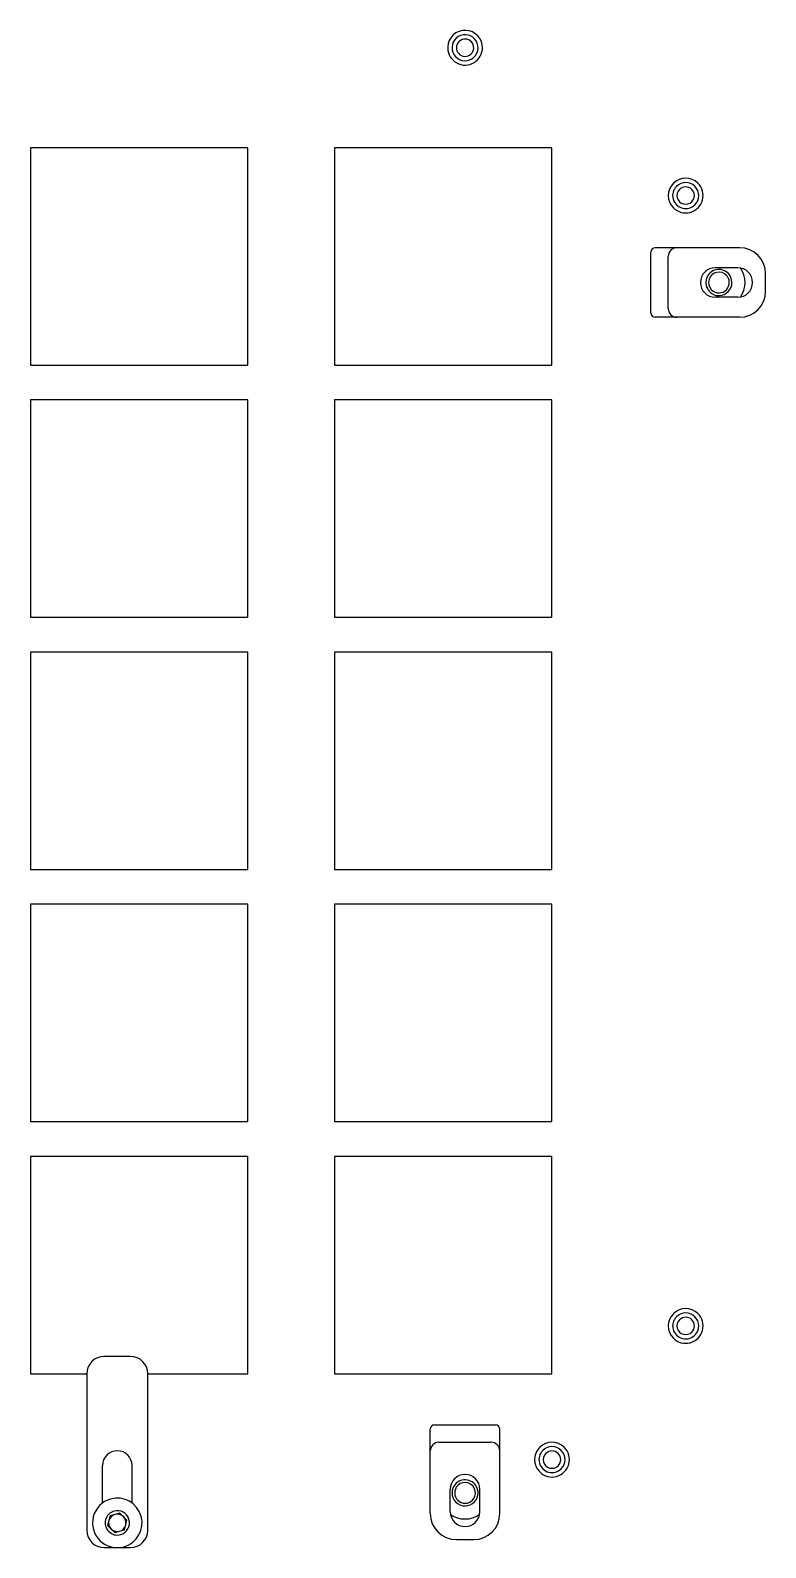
# Model space of a CAD drawing. Extents: x 20 to 199, y -23 to 233.
# Drawn here: x 114.7 to 199.3, y 51.8 to 226.3 of the extents above; entities that cross this region are included whole.
import ezdxf

# ---------------------------------------------------------------- set-up
doc = ezdxf.new("R2010")
doc.units = 0
doc.header["$MEASUREMENT"] = 0
doc.layers.add('View', color=7, linetype='CONTINUOUS')

msp = doc.modelspace()

# ---------------------------------------------------------------- linework, layer by layer
at = {"layer": 'View'}
for p, q in [((139.72, 212.798), (114.72, 212.798)), ((114.72, 212.798), (114.72, 187.798)), ((139.72, 187.798), (139.72, 212.798)), ((174.72, 212.798), (149.72, 212.798)), ((149.72, 212.798), (149.72, 187.798)), ((174.72, 187.798), (174.72, 212.798)), ((186.095, 193.798), (186.095, 200.798)), ((189.095, 201.298), (186.595, 201.298)), ((196.295, 201.298), (189.095, 201.298)), ((188.095, 194.298), (188.095, 200.298)), ((196.095, 198.998), (193.495, 198.998)), ((199.295, 196.298), (199.295, 198.298)), ((196.095, 195.598), (193.495, 195.598)), ((189.095, 193.298), (186.595, 193.298)), ((196.295, 193.298), (189.095, 193.298)), ((114.72, 187.798), (139.72, 187.798)), ((149.72, 187.798), (174.72, 187.798)), ((139.72, 183.798), (114.72, 183.798)), ((114.72, 183.798), (114.72, 158.798)), ((139.72, 158.798), (139.72, 183.798)), ((174.72, 183.798), (149.72, 183.798)), ((149.72, 183.798), (149.72, 158.798)), ((174.72, 158.798), (174.72, 183.798)), ((114.72, 158.798), (139.72, 158.798)), ((149.72, 158.798), (174.72, 158.798)), ((139.72, 154.798), (114.72, 154.798)), ((114.72, 154.798), (114.72, 129.798)), ((139.72, 129.798), (139.72, 154.798)), ((174.72, 154.798), (149.72, 154.798)), ((149.72, 154.798), (149.72, 129.798)), ((174.72, 129.798), (174.72, 154.798)), ((114.72, 129.798), (139.72, 129.798)), ((149.72, 129.798), (174.72, 129.798)), ((139.72, 125.798), (114.72, 125.798)), ((114.72, 125.798), (114.72, 100.798)), ((139.72, 100.798), (139.72, 125.798)), ((174.72, 125.798), (149.72, 125.798)), ((149.72, 125.798), (149.72, 100.798)), ((174.72, 100.798), (174.72, 125.798)), ((114.72, 100.798), (139.72, 100.798)), ((149.72, 100.798), (174.72, 100.798)), ((139.72, 96.7982), (114.72, 96.7982)), ((114.72, 96.7982), (114.72, 71.7982)), ((139.72, 71.7982), (139.72, 96.7982)), ((174.72, 96.7982), (149.72, 96.7982)), ((149.72, 96.7982), (149.72, 71.7982)), ((174.72, 71.7982), (174.72, 96.7982)), ((126.22, 73.7982), (123.22, 73.7982)), ((114.72, 71.7982), (121.22, 71.7982)), ((121.22, 71.7982), (121.22, 53.7982)), ((128.22, 71.7982), (139.72, 71.7982)), ((128.22, 53.7982), (128.22, 71.7982)), ((149.72, 71.7982), (174.72, 71.7982)), ((160.72, 62.9232), (160.72, 65.4232)), ((161.22, 65.9232), (168.22, 65.9232)), ((168.72, 62.9232), (168.72, 65.4232)), ((160.72, 55.7232), (160.72, 62.9232)), ((161.72, 63.9232), (167.72, 63.9232)), ((168.72, 55.7232), (168.72, 62.9232)), ((123.02, 56.9356), (123.02, 61.2482)), ((126.42, 56.9356), (126.42, 61.2482)), ((163.02, 55.9232), (163.02, 58.5232)), ((166.42, 55.9232), (166.42, 58.5232)), ((123.893, 55.4538), (123.608, 54.3346)), ((123.608, 54.3346), (124.436, 53.529)), ((125.004, 55.7674), (123.893, 55.4538)), ((125.831, 54.9617), (125.004, 55.7674)), ((125.547, 53.8425), (125.831, 54.9617)), ((124.436, 53.529), (125.547, 53.8425)), ((163.72, 52.7232), (165.72, 52.7232)), ((123.22, 51.7982), (126.22, 51.7982))]:
    msp.add_line(p, q, dxfattribs=at)
for centre, radius, start, end in [((164.72, 224.298), 2, 8.85607, -171.144), ((164.72, 224.298), 1.5, 98.8561, -81.1439), ((164.72, 224.298), 1, 98.8561, -81.1439), ((164.72, 224.298), 1.5, -81.1439, 98.8561), ((164.72, 224.298), 1, -81.1439, 98.8561), ((164.72, 224.298), 2, -171.144, 8.85607), ((190.095, 207.298), 2, 45.1774, -134.823), ((190.095, 207.298), 1.5, 135.177, -44.8226), ((190.095, 207.298), 2, -134.823, 45.1774), ((190.095, 207.298), 1.5, -44.8226, 135.177), ((190.095, 207.298), 1, 135.177, -44.8226), ((190.095, 207.298), 1, -44.8226, 135.177), ((186.595, 200.798), 0.5, 90, 180), ((189.095, 200.298), 1, 90, 180), ((196.295, 198.298), 3, 0, 90), ((193.495, 197.298), 1.7, 90, -90), ((196.095, 197.298), 1.7, -90, 90), ((193.92, 197.298), 3, -33.8294, 33.8294), ((193.92, 197.298), 1.5, 57.3269, -122.673), ((193.92, 197.298), 1.1935, 57.3269, -122.673), ((193.92, 197.298), 1.5, -122.673, 57.3269), ((193.92, 197.298), 1.1935, -122.673, 57.3269), ((196.295, 196.298), 3, -90, 0), ((186.595, 193.798), 0.5, 180, -90), ((189.095, 194.298), 1, 180, -90), ((190.095, 77.2982), 2, 45.1774, -134.823), ((190.095, 77.2982), 2, -134.823, 45.1774), ((190.095, 77.2982), 1.5, -44.8226, 135.177), ((190.095, 77.2982), 1.5, 135.177, -44.8226), ((190.095, 77.2982), 1, 135.177, -44.8226), ((190.095, 77.2982), 1, -44.8226, 135.177), ((123.22, 71.7982), 2, 90, 180), ((126.22, 71.7982), 2, 0, 90), ((161.22, 65.4232), 0.5, 90, 180), ((168.22, 65.4232), 0.5, 0, 90), ((124.72, 61.2482), 1.7, 0, 180), ((161.72, 62.9232), 1, 90, 180), ((167.72, 62.9232), 1, 0, 90), ((174.72, 61.9232), 2, 45.1774, -134.823), ((174.72, 61.9232), 1.5, 135.177, -44.8226), ((174.72, 61.9232), 2, -134.823, 45.1774), ((174.72, 61.9232), 1.5, -44.8226, 135.177), ((174.72, 61.9232), 1, -44.8226, 135.177), ((174.72, 61.9232), 1, 135.177, -44.8226), ((164.72, 58.5232), 1.7, 0, 180), ((164.72, 58.0982), 1.5, -32.6731, 147.327), ((164.72, 58.0982), 1.5, 147.327, -32.6731), ((164.72, 58.0982), 1.1935, 147.327, -32.6731), ((164.72, 58.0982), 1.1935, -32.6731, 147.327), ((124.72, 54.6482), 2.85, 105.754, -74.246), ((124.72, 54.6482), 1.4, 105.754, -74.246), ((124.72, 54.6482), 2.85, -74.246, 105.754), ((124.72, 54.6482), 1.4, -74.246, 105.754), ((164.72, 55.9232), 1.7, 180, 0), ((124.72, 54.6482), 1, 165.754, -164.246), ((124.72, 54.6482), 1, 105.754, 165.754), ((124.72, 54.6482), 1, -164.246, -134.246), ((124.72, 54.6482), 1, 45.754, 105.754), ((124.72, 54.6482), 1, -74.246, -14.246), ((124.72, 54.6482), 1, 15.754, 45.754), ((124.72, 54.6482), 1, -14.246, 15.754), ((163.72, 55.7232), 3, 180, -90), ((164.72, 58.0982), 3, -123.829, -56.1706), ((165.72, 55.7232), 3, -90, 0), ((123.22, 53.7982), 2, 180, -90), ((124.72, 54.6482), 1, -134.246, -74.246), ((126.22, 53.7982), 2, -90, 0)]:
    msp.add_arc(centre, radius, start, end, dxfattribs=at)

doc.saveas('drawing.dxf')
